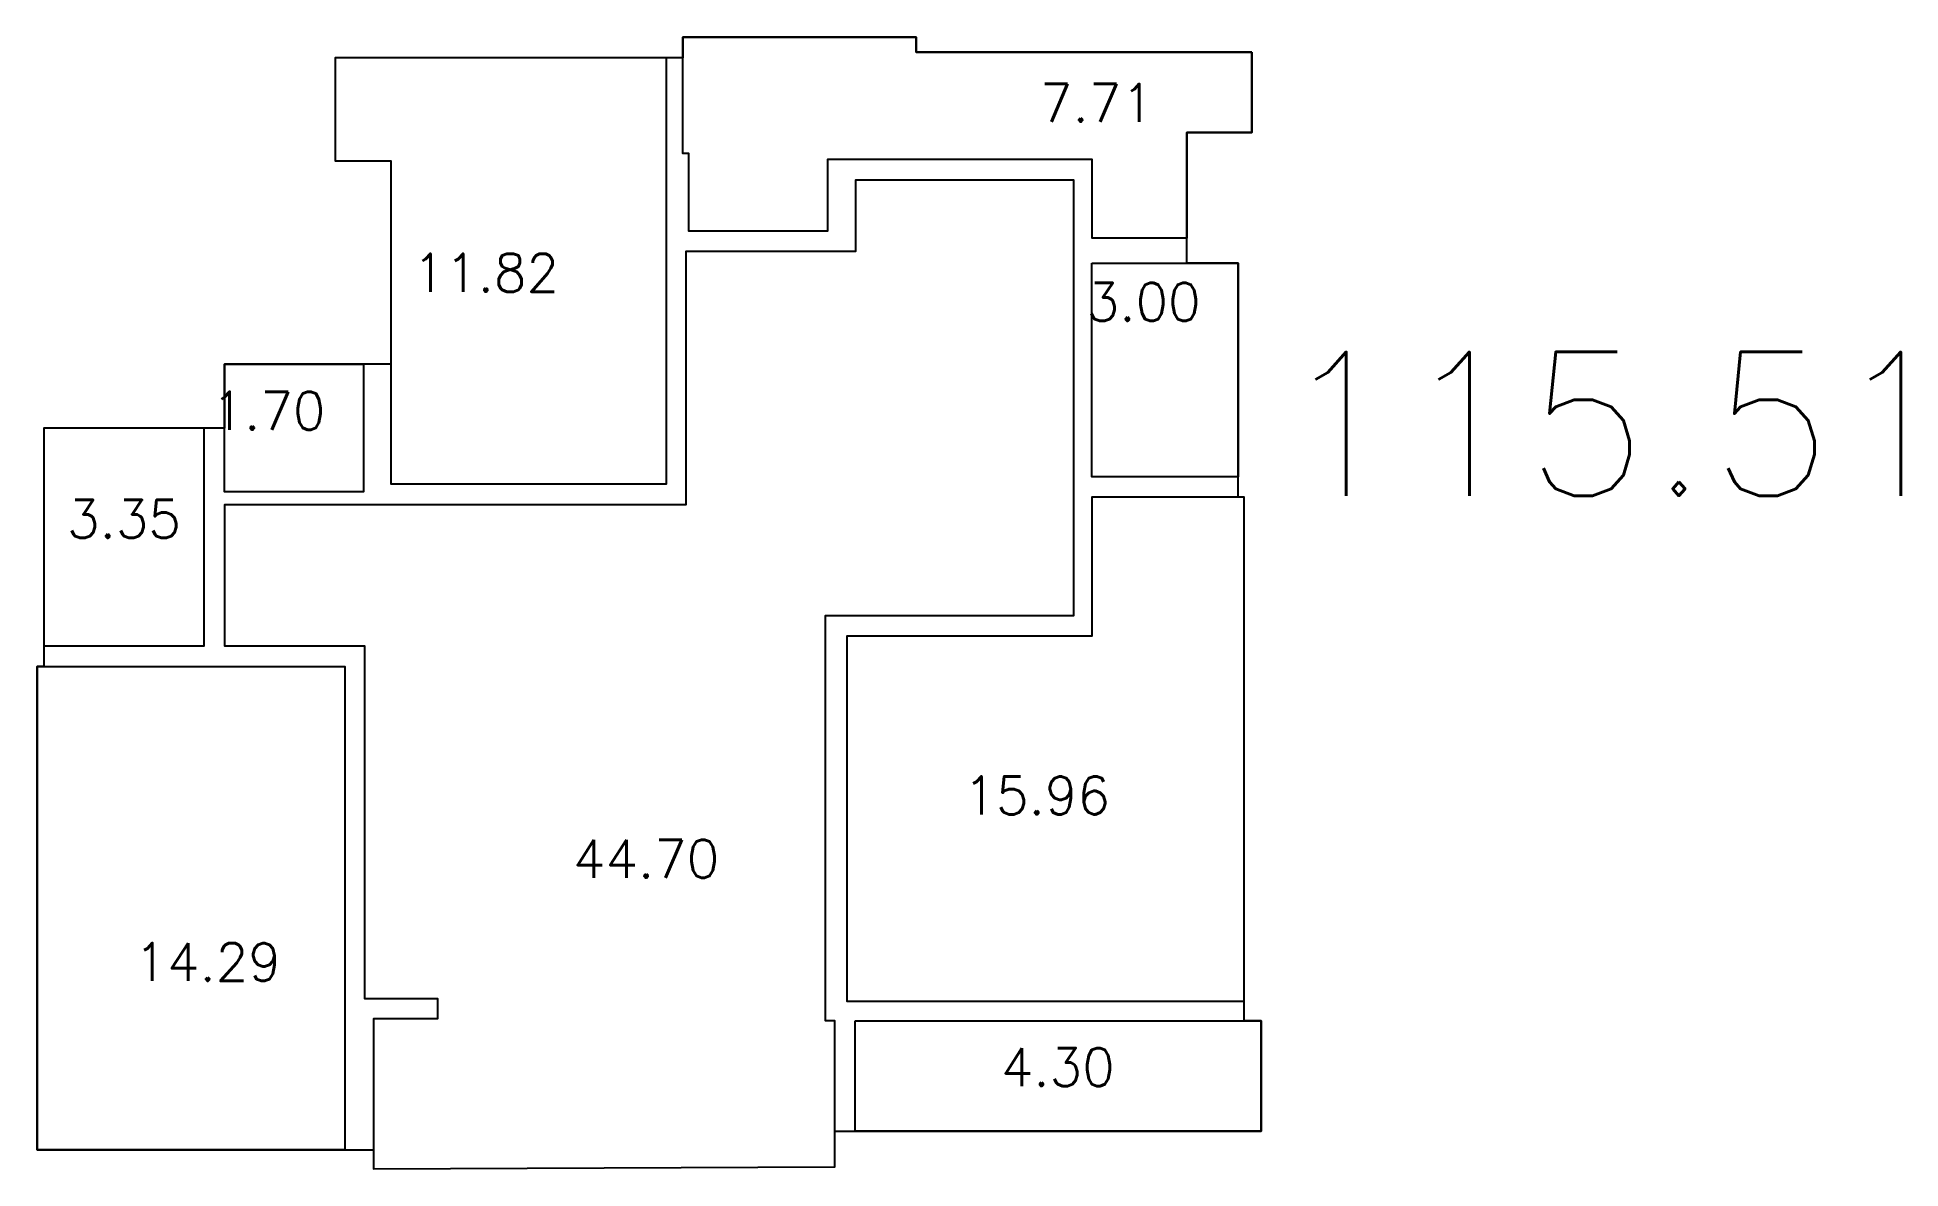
# Model space of a CAD drawing. Header units: inches. Extents: x 15866 to 103813, y -56635 to -28561.
# Drawn here: x 19839 to 38097, y -56635 to -45543 of the extents above; entities that cross this region are included whole.
import ezdxf
from ezdxf.enums import TextEntityAlignment as Align

# ---------------------------------------------------------------- set-up
doc = ezdxf.new("R2010")
doc.units = ezdxf.units.IN
doc.header["$LTSCALE"] = 50
doc.header["$MEASUREMENT"] = 0
doc.layers.add('06-FUR', color=6, linetype='Continuous')
doc.layers.add('CEIL-LIGHT', color=7, linetype='Continuous')
doc.styles.get("Standard").update_dxf_attribs({"font": 'txt.shx', "bigfont": 'whgtxt.shx'})

msp = doc.modelspace()

# ---------------------------------------------------------------- texts
at = {"layer": '06-FUR'}
for s, p in [('7.71', (30779.5, -46371.3)), ('11.82', (24951, -48036.8)), ('3.00', (31237.3, -48322.5)), ('1.70', (22663.1, -49390.3)), ('3.35', (21246.9, -50450)), ('15.96', (30349.5, -53160.6)), ('44.70', (26521.3, -53781.2)), ('14.29', (22225.7, -54793.7)), ('4.30', (30395.7, -55823.9))]:
    msp.add_text(s, height=371.97, dxfattribs=at).set_placement(p, align=Align.RIGHT)
at = {"layer": 'CEIL-LIGHT'}
msp.add_text('115.51', height=1408.62, dxfattribs=at).set_placement((38640.5, -50036.4), align=Align.RIGHT)

# ---------------------------------------------------------------- linework, layer by layer
at = {"layer": '06-FUR'}
for points in [[(31739, -45687.5), (31739, -46477.5), (31104, -46477.5), (31104, -47513.6), (30174, -47513.6), (30174, -46742.5), (27581, -46742.5), (27581, -47442.5), (26224, -47442.5), (26224, -46682.5), (26164, -46682.5), (26164, -45542.5), (28449, -45542.5), (28449, -45687.5), (31739, -45687.5)], [(22759, -45744.2), (22759, -46754.2), (23304, -46754.2), (23304, -49919.2), (26004, -49919.2), (26004, -45744.2), (22759, -45744.2)], [(27652, -56617), (27652, -55184.5), (27562, -55184.5), (27562, -51212.5), (29996, -51212.5), (29996, -46942.5), (27856, -46942.5), (27856, -47642.5), (26194, -47642.5), (26194, -50127.5), (21674, -50127.5), (21674, -51509.5), (23044, -51509.5), (23044, -54964.5), (23762, -54964.5), (23762, -55164.5), (23132, -55164.5), (23132, -56634.5), (27652, -56617)], [(31664, -50052.5), (30172, -50052.5), (30172, -51412.5), (27772, -51412.5), (27772, -54992.5), (31664, -54992.5), (31664, -50052.5)]]:
    msp.add_lwpolyline(points, dxfattribs=at)
for points in [[(30172, -47757.5), (31604, -47757.5), (31604, -49852.5), (30172, -49852.5)], [(21674, -48747.5), (23034, -48747.5), (23034, -49997.5), (21674, -49997.5)], [(19904, -51509.5), (21474, -51509.5), (21474, -49374.5), (19904, -49374.5)], [(19839, -51709.5), (22854, -51709.5), (22854, -56449.5), (19839, -56449.5)], [(27852, -55184.5), (31830, -55184.5), (31830, -56264.5), (27852, -56264.5)]]:
    msp.add_lwpolyline(points, close=True, dxfattribs=at)
at = {"layer": 'CEIL-LIGHT'}
msp.add_lwpolyline([(31739, -45687.5), (28449, -45687.5), (28449, -45542.5), (26164, -45542.5), (26164, -45744.2), (22759, -45744.2), (22759, -46754.2), (23304, -46754.2), (23304, -48747.5), (21674, -48747.5), (21674, -49374.5), (19904, -49374.5), (19904, -51709.5), (19839, -51709.5), (19839, -56449.5), (23132, -56449.5), (23132.7, -56634.5), (27652, -56617), (27652, -56264.5), (31830, -56264.5), (31830, -55184.5), (31664, -55184.5), (31664, -50052.5), (31604, -50052.5), (31604, -47757.5), (31104, -47757.5), (31104, -46477.5), (31739, -46477.5), (31739, -45687.5)], dxfattribs=at)

msp.set_redraw_order([(e.dxf.handle, doc.entitydb.next_handle()) for e in msp.query("TEXT MTEXT ATTDEF DIMENSION ARC_DIMENSION")])  # texts and dimensions are drawn at this point

doc.saveas('drawing.dxf')
